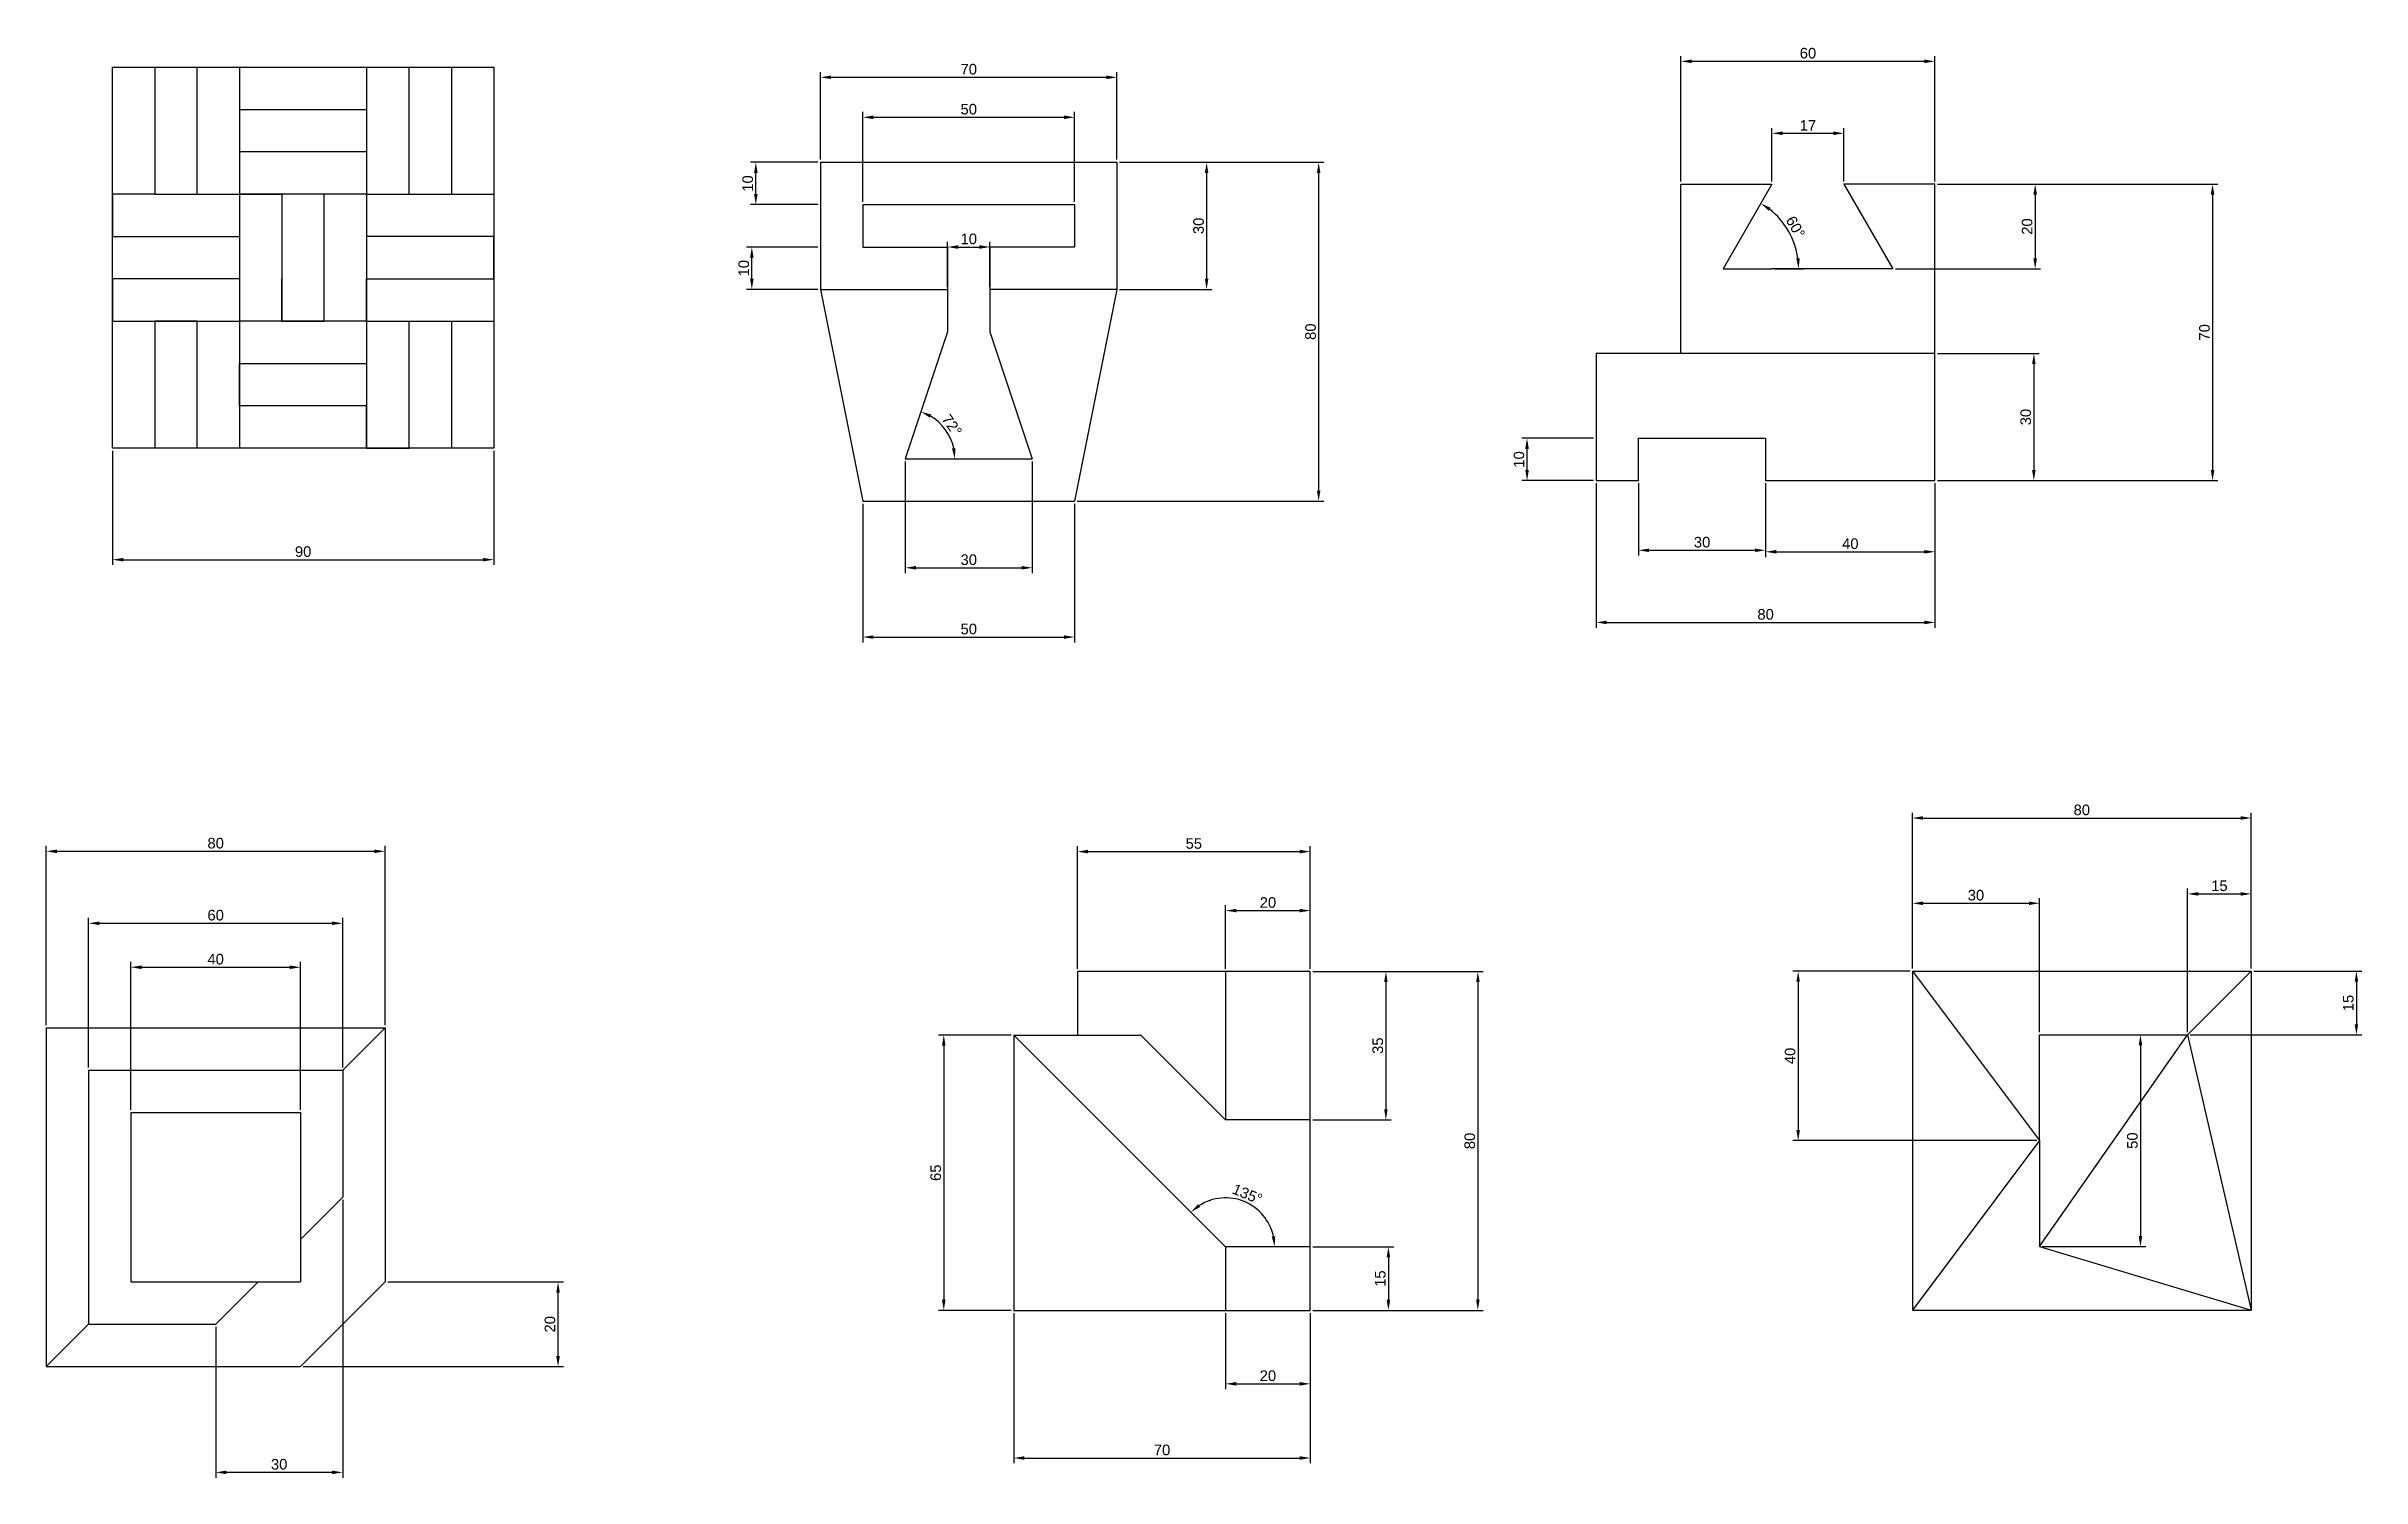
# Model space of a CAD drawing. Header units: millimetres. Extents: x 2486 to 3033, y 1755 to 2093.
import ezdxf

# ---------------------------------------------------------------- set-up
doc = ezdxf.new("R2010")
doc.units = ezdxf.units.MM
doc.styles.get("Standard").update_dxf_attribs({"font": 'arial.ttf'})
doc.dimstyles.new('ISO-25', dxfattribs={"dimtxt": 2.5, "dimasz": 2.5, "dimexe": 1.25, "dimexo": 0.625, "dimtad": 1, "dimtxsty": 'Standard', "dimcen": 2.5, "dimadec": 0, "dimazin": 0, "dimtfac": 1, "dimtmove": 0, "dimatfit": 3, "dimfxl": 1, "dimarcsym": 0})

msp = doc.modelspace()

# ---------------------------------------------------------------- blocks, each defined once
blk = doc.blocks.new('*D124')
at = {"color": 0, "lineweight": -2, "transparency": 16777216}
for p, q in [((2501.85, 1997.37), (2501.85, 1970.43)), ((2591.85, 1997.37), (2591.85, 1970.43)), ((2504.35, 1971.68), (2589.35, 1971.68))]:
    blk.add_line(p, q, dxfattribs=at)
at = {"color": 0, "transparency": 16777216}
for points in [[(2504.35, 1972.1), (2504.35, 1971.27), (2501.85, 1971.68)], [(2589.35, 1972.1), (2589.35, 1971.27), (2591.85, 1971.68)]]:
    blk.add_solid(points, dxfattribs=at)
at = {"layer": 'Defpoints', "color": 0, "transparency": 16777216}
for p in [(2501.85, 1998), (2591.85, 1998), (2591.85, 1971.68)]:
    blk.add_point(p, dxfattribs=at)
at = {"color": 0, "transparency": 16777216, "insert": (2546.85, 1973.58), "char_height": 2.5, "attachment_point": 5}
blk.add_mtext('90', dxfattribs=at)
blk = doc.blocks.new('*D125')
at = {"color": 0, "lineweight": -2, "transparency": 16777216}
for p, q in [((2689.04, 1994.89), (2689.04, 1968.52)), ((2719.04, 1994.89), (2719.04, 1968.52)), ((2691.54, 1969.77), (2716.54, 1969.77))]:
    blk.add_line(p, q, dxfattribs=at)
at = {"color": 0, "transparency": 16777216}
for points in [[(2691.54, 1970.19), (2691.54, 1969.36), (2689.04, 1969.77)], [(2716.54, 1970.19), (2716.54, 1969.36), (2719.04, 1969.77)]]:
    blk.add_solid(points, dxfattribs=at)
at = {"layer": 'Defpoints', "color": 0, "transparency": 16777216}
for p in [(2689.04, 1995.51), (2719.04, 1995.51), (2719.04, 1969.77)]:
    blk.add_point(p, dxfattribs=at)
at = {"color": 0, "transparency": 16777216, "insert": (2704.04, 1971.67), "char_height": 2.5, "attachment_point": 5}
blk.add_mtext('30', dxfattribs=at)
blk = doc.blocks.new('*D126')
at = {"color": 0, "lineweight": -2, "transparency": 16777216}
for p, q in [((2679.04, 1984.89), (2679.04, 1952.16)), ((2729.04, 1984.89), (2729.04, 1952.16)), ((2681.54, 1953.41), (2726.54, 1953.41))]:
    blk.add_line(p, q, dxfattribs=at)
at = {"color": 0, "transparency": 16777216}
for points in [[(2681.54, 1953.82), (2681.54, 1952.99), (2679.04, 1953.41)], [(2726.54, 1953.82), (2726.54, 1952.99), (2729.04, 1953.41)]]:
    blk.add_solid(points, dxfattribs=at)
at = {"layer": 'Defpoints', "color": 0, "transparency": 16777216}
for p in [(2679.04, 1985.51), (2729.04, 1985.51), (2729.04, 1953.41)]:
    blk.add_point(p, dxfattribs=at)
at = {"color": 0, "transparency": 16777216, "insert": (2704.04, 1955.31), "char_height": 2.5, "attachment_point": 5}
blk.add_mtext('50', dxfattribs=at)
blk = doc.blocks.new('*D127')
at = {"color": 0, "lineweight": -2, "transparency": 16777216}
for p, q in [((2668.41, 2045.51), (2651.56, 2045.51)), ((2652.81, 2038.01), (2652.81, 2043.01)), ((2668.41, 2035.51), (2651.56, 2035.51))]:
    blk.add_line(p, q, dxfattribs=at)
at = {"color": 0, "transparency": 16777216}
for points in [[(2652.39, 2043.01), (2653.23, 2043.01), (2652.81, 2045.51)], [(2652.39, 2038.01), (2653.23, 2038.01), (2652.81, 2035.51)]]:
    blk.add_solid(points, dxfattribs=at)
at = {"layer": 'Defpoints', "color": 0, "transparency": 16777216}
for p in [(2652.81, 2045.51), (2669.04, 2045.51), (2669.04, 2035.51)]:
    blk.add_point(p, dxfattribs=at)
at = {"color": 0, "transparency": 16777216, "insert": (2650.91, 2040.51), "char_height": 2.5, "attachment_point": 5, "rotation": 90}
blk.add_mtext('10', dxfattribs=at)
blk = doc.blocks.new('*D128')
at = {"color": 0, "lineweight": -2, "transparency": 16777216}
for p, q in [((2668.41, 2065.51), (2652.51, 2065.51)), ((2653.76, 2058.01), (2653.76, 2063.01)), ((2668.41, 2055.51), (2652.51, 2055.51))]:
    blk.add_line(p, q, dxfattribs=at)
at = {"color": 0, "transparency": 16777216}
for points in [[(2653.34, 2063.01), (2654.17, 2063.01), (2653.76, 2065.51)], [(2653.34, 2058.01), (2654.17, 2058.01), (2653.76, 2055.51)]]:
    blk.add_solid(points, dxfattribs=at)
at = {"layer": 'Defpoints', "color": 0, "transparency": 16777216}
for p in [(2653.76, 2065.51), (2669.04, 2065.51), (2669.04, 2055.51)]:
    blk.add_point(p, dxfattribs=at)
at = {"color": 0, "transparency": 16777216, "insert": (2651.85, 2060.51), "char_height": 2.5, "attachment_point": 5, "rotation": 90}
blk.add_mtext('10', dxfattribs=at)
blk = doc.blocks.new('*D129')
at = {"color": 0, "lineweight": -2, "transparency": 16777216}
for p, q in [((2679.04, 2056.14), (2679.04, 2077.39)), ((2681.54, 2076.14), (2726.54, 2076.14)), ((2729.04, 2056.14), (2729.04, 2077.39))]:
    blk.add_line(p, q, dxfattribs=at)
at = {"color": 0, "transparency": 16777216}
for points in [[(2681.54, 2076.56), (2681.54, 2075.72), (2679.04, 2076.14)], [(2726.54, 2076.56), (2726.54, 2075.72), (2729.04, 2076.14)]]:
    blk.add_solid(points, dxfattribs=at)
at = {"layer": 'Defpoints', "color": 0, "transparency": 16777216}
for p in [(2729.04, 2076.14), (2679.04, 2055.51), (2729.04, 2055.51)]:
    blk.add_point(p, dxfattribs=at)
at = {"color": 0, "transparency": 16777216, "insert": (2704.04, 2078.04), "char_height": 2.5, "attachment_point": 5}
blk.add_mtext('50', dxfattribs=at)
blk = doc.blocks.new('*D130')
at = {"color": 0, "lineweight": -2, "transparency": 16777216}
for p, q in [((2669.04, 2066.14), (2669.04, 2086.83)), ((2671.54, 2085.58), (2736.54, 2085.58)), ((2739.04, 2066.14), (2739.04, 2086.83))]:
    blk.add_line(p, q, dxfattribs=at)
at = {"color": 0, "transparency": 16777216}
for points in [[(2671.54, 2086), (2671.54, 2085.16), (2669.04, 2085.58)], [(2736.54, 2086), (2736.54, 2085.16), (2739.04, 2085.58)]]:
    blk.add_solid(points, dxfattribs=at)
at = {"layer": 'Defpoints', "color": 0, "transparency": 16777216}
for p in [(2739.04, 2085.58), (2669.04, 2065.51), (2739.04, 2065.51)]:
    blk.add_point(p, dxfattribs=at)
at = {"color": 0, "transparency": 16777216, "insert": (2704.04, 2087.48), "char_height": 2.5, "attachment_point": 5}
blk.add_mtext('70', dxfattribs=at)
blk = doc.blocks.new('*D131')
at = {"color": 0, "lineweight": -2, "transparency": 16777216}
for p, q in [((2699.04, 2036.14), (2699.04, 2046.76)), ((2701.54, 2045.51), (2706.54, 2045.51)), ((2709.04, 2036.14), (2709.04, 2046.76))]:
    blk.add_line(p, q, dxfattribs=at)
at = {"color": 0, "transparency": 16777216}
for points in [[(2701.54, 2045.93), (2701.54, 2045.09), (2699.04, 2045.51)], [(2706.54, 2045.93), (2706.54, 2045.09), (2709.04, 2045.51)]]:
    blk.add_solid(points, dxfattribs=at)
at = {"layer": 'Defpoints', "color": 0, "transparency": 16777216}
for p in [(2709.04, 2045.51), (2699.04, 2035.51), (2709.04, 2035.51)]:
    blk.add_point(p, dxfattribs=at)
at = {"color": 0, "transparency": 16777216, "insert": (2704.04, 2047.41), "char_height": 2.5, "attachment_point": 5}
blk.add_mtext('10', dxfattribs=at)
blk = doc.blocks.new('*D132')
at = {"color": 0, "lineweight": -2, "transparency": 16777216}
blk.add_arc((2689.04, 1995.51), 11.71, 12.251, 59.3141, dxfattribs=at)
at = {"color": 0, "transparency": 16777216}
for points in [[(2694.84, 2005.21), (2695.19, 2005.96), (2692.74, 2006.62)], [(2700.9, 1998.04), (2700.07, 1997.95), (2700.75, 1995.51)]]:
    blk.add_solid(points, dxfattribs=at)
at = {"layer": 'Defpoints', "color": 0, "transparency": 16777216}
for p in [(2699.04, 2025.51), (2699.75, 2000.25), (2689.04, 1995.51), (2689.04, 1995.51), (2719.04, 1995.51)]:
    blk.add_point(p, dxfattribs=at)
at = {"color": 0, "transparency": 16777216, "insert": (2700.07, 2003.46), "char_height": 2.5, "attachment_point": 5, "rotation": 305.7825}
blk.add_mtext('72°', dxfattribs=at)
blk = doc.blocks.new('*D133')
at = {"color": 0, "lineweight": -2, "transparency": 16777216}
for p, q in [((2739.66, 2065.51), (2761.46, 2065.51)), ((2760.21, 2063.01), (2760.21, 2038.01)), ((2739.66, 2035.51), (2761.46, 2035.51))]:
    blk.add_line(p, q, dxfattribs=at)
at = {"color": 0, "transparency": 16777216}
for points in [[(2759.8, 2063.01), (2760.63, 2063.01), (2760.21, 2065.51)], [(2759.8, 2038.01), (2760.63, 2038.01), (2760.21, 2035.51)]]:
    blk.add_solid(points, dxfattribs=at)
at = {"layer": 'Defpoints', "color": 0, "transparency": 16777216}
for p in [(2739.04, 2065.51), (2739.04, 2035.51), (2760.21, 2035.51)]:
    blk.add_point(p, dxfattribs=at)
at = {"color": 0, "transparency": 16777216, "insert": (2758.31, 2050.51), "char_height": 2.5, "attachment_point": 5, "rotation": 90}
blk.add_mtext('30', dxfattribs=at)
blk = doc.blocks.new('*D134')
at = {"color": 0, "lineweight": -2, "transparency": 16777216}
for p, q in [((2739.66, 2065.51), (2787.92, 2065.51)), ((2786.67, 2063.01), (2786.67, 1988.01)), ((2729.66, 1985.51), (2787.92, 1985.51))]:
    blk.add_line(p, q, dxfattribs=at)
at = {"color": 0, "transparency": 16777216}
for points in [[(2786.25, 2063.01), (2787.09, 2063.01), (2786.67, 2065.51)], [(2786.25, 1988.01), (2787.09, 1988.01), (2786.67, 1985.51)]]:
    blk.add_solid(points, dxfattribs=at)
at = {"layer": 'Defpoints', "color": 0, "transparency": 16777216}
for p in [(2739.04, 2065.51), (2729.04, 1985.51), (2786.67, 1985.51)]:
    blk.add_point(p, dxfattribs=at)
at = {"color": 0, "transparency": 16777216, "insert": (2784.77, 2025.51), "char_height": 2.5, "attachment_point": 5, "rotation": 90}
blk.add_mtext('80', dxfattribs=at)
blk = doc.blocks.new('*D135')
at = {"color": 0, "lineweight": -2, "transparency": 16777216}
for p, q in [((2872.22, 2060.98), (2872.22, 2090.61)), ((2874.72, 2089.36), (2929.72, 2089.36)), ((2932.22, 2060.98), (2932.22, 2090.61))]:
    blk.add_line(p, q, dxfattribs=at)
at = {"color": 0, "transparency": 16777216}
for points in [[(2874.72, 2089.77), (2874.72, 2088.94), (2872.22, 2089.36)], [(2929.72, 2089.77), (2929.72, 2088.94), (2932.22, 2089.36)]]:
    blk.add_solid(points, dxfattribs=at)
at = {"layer": 'Defpoints', "color": 0, "transparency": 16777216}
for p in [(2932.22, 2089.36), (2872.22, 2060.35), (2932.22, 2060.35)]:
    blk.add_point(p, dxfattribs=at)
at = {"color": 0, "transparency": 16777216, "insert": (2902.22, 2091.26), "char_height": 2.5, "attachment_point": 5}
blk.add_mtext('60', dxfattribs=at)
blk = doc.blocks.new('*D136')
at = {"color": 0, "lineweight": -2, "transparency": 16777216}
for p, q in [((2893.72, 2060.98), (2893.72, 2073.61)), ((2896.22, 2072.36), (2908.22, 2072.36)), ((2910.72, 2060.98), (2910.72, 2073.61))]:
    blk.add_line(p, q, dxfattribs=at)
at = {"color": 0, "transparency": 16777216}
for points in [[(2896.22, 2072.78), (2896.22, 2071.95), (2893.72, 2072.36)], [(2908.22, 2072.78), (2908.22, 2071.95), (2910.72, 2072.36)]]:
    blk.add_solid(points, dxfattribs=at)
at = {"layer": 'Defpoints', "color": 0, "transparency": 16777216}
for p in [(2910.72, 2072.36), (2893.72, 2060.35), (2910.72, 2060.35)]:
    blk.add_point(p, dxfattribs=at)
at = {"color": 0, "transparency": 16777216, "insert": (2902.22, 2074.24), "char_height": 2.5, "attachment_point": 5}
blk.add_mtext('17', dxfattribs=at)
blk = doc.blocks.new('*D137')
at = {"color": 0, "lineweight": -2, "transparency": 16777216}
blk.add_line((2894.35, 2040.35), (2901.28, 2040.35), dxfattribs=at)
blk.add_arc((2882.17, 2040.35), 17.85, 8.0307, 51.9693, dxfattribs=at)
at = {"color": 0, "transparency": 16777216}
for points in [[(2892.94, 2054.07), (2893.41, 2054.76), (2891.1, 2055.81)], [(2900.27, 2042.88), (2899.44, 2042.82), (2900.03, 2040.35)]]:
    blk.add_solid(points, dxfattribs=at)
at = {"layer": 'Defpoints', "color": 0, "transparency": 16777216}
for p in [(2893.72, 2060.35), (2898.95, 2046.46), (2882.17, 2040.35), (2882.17, 2040.35), (2893.72, 2040.35)]:
    blk.add_point(p, dxfattribs=at)
at = {"color": 0, "transparency": 16777216, "insert": (2899.28, 2050.23), "char_height": 2.5, "attachment_point": 5, "rotation": 300}
blk.add_mtext('60°', dxfattribs=at)
blk = doc.blocks.new('*D138')
at = {"color": 0, "lineweight": -2, "transparency": 16777216}
for p, q in [((2851.6, 2000.35), (2834.63, 2000.35)), ((2835.88, 1992.85), (2835.88, 1997.85)), ((2851.6, 1990.35), (2834.63, 1990.35))]:
    blk.add_line(p, q, dxfattribs=at)
at = {"color": 0, "transparency": 16777216}
for points in [[(2835.46, 1997.85), (2836.3, 1997.85), (2835.88, 2000.35)], [(2835.46, 1992.85), (2836.3, 1992.85), (2835.88, 1990.35)]]:
    blk.add_solid(points, dxfattribs=at)
at = {"layer": 'Defpoints', "color": 0, "transparency": 16777216}
for p in [(2835.88, 2000.35), (2852.22, 2000.35), (2852.22, 1990.35)]:
    blk.add_point(p, dxfattribs=at)
at = {"color": 0, "transparency": 16777216, "insert": (2833.98, 1995.35), "char_height": 2.5, "attachment_point": 5, "rotation": 90}
blk.add_mtext('10', dxfattribs=at)
blk = doc.blocks.new('*D139')
at = {"color": 0, "lineweight": -2, "transparency": 16777216}
for p, q in [((2862.22, 1989.73), (2862.22, 1972.65)), ((2892.22, 1989.73), (2892.22, 1972.65)), ((2864.72, 1973.9), (2889.72, 1973.9))]:
    blk.add_line(p, q, dxfattribs=at)
at = {"color": 0, "transparency": 16777216}
for points in [[(2864.72, 1974.31), (2864.72, 1973.48), (2862.22, 1973.9)], [(2889.72, 1974.31), (2889.72, 1973.48), (2892.22, 1973.9)]]:
    blk.add_solid(points, dxfattribs=at)
at = {"layer": 'Defpoints', "color": 0, "transparency": 16777216}
for p in [(2862.22, 1990.35), (2892.22, 1990.35), (2892.22, 1973.9)]:
    blk.add_point(p, dxfattribs=at)
at = {"color": 0, "transparency": 16777216, "insert": (2877.22, 1975.8), "char_height": 2.5, "attachment_point": 5}
blk.add_mtext('30', dxfattribs=at)
blk = doc.blocks.new('*D140')
at = {"color": 0, "lineweight": -2, "transparency": 16777216}
for p, q in [((2892.22, 1989.73), (2892.22, 1972.3)), ((2932.22, 1989.73), (2932.22, 1972.3)), ((2894.72, 1973.55), (2929.72, 1973.55))]:
    blk.add_line(p, q, dxfattribs=at)
at = {"color": 0, "transparency": 16777216}
for points in [[(2894.72, 1973.96), (2894.72, 1973.13), (2892.22, 1973.55)], [(2929.72, 1973.96), (2929.72, 1973.13), (2932.22, 1973.55)]]:
    blk.add_solid(points, dxfattribs=at)
at = {"layer": 'Defpoints', "color": 0, "transparency": 16777216}
for p in [(2892.22, 1990.35), (2932.22, 1990.35), (2932.22, 1973.55)]:
    blk.add_point(p, dxfattribs=at)
at = {"color": 0, "transparency": 16777216, "insert": (2912.22, 1975.45), "char_height": 2.5, "attachment_point": 5}
blk.add_mtext('40', dxfattribs=at)
blk = doc.blocks.new('*D141')
at = {"color": 0, "lineweight": -2, "transparency": 16777216}
for p, q in [((2852.22, 1989.73), (2852.22, 1955.62)), ((2932.22, 1989.73), (2932.22, 1955.62)), ((2854.72, 1956.87), (2929.72, 1956.87))]:
    blk.add_line(p, q, dxfattribs=at)
at = {"color": 0, "transparency": 16777216}
for points in [[(2854.72, 1957.29), (2854.72, 1956.45), (2852.22, 1956.87)], [(2929.72, 1957.29), (2929.72, 1956.45), (2932.22, 1956.87)]]:
    blk.add_solid(points, dxfattribs=at)
at = {"layer": 'Defpoints', "color": 0, "transparency": 16777216}
for p in [(2852.22, 1990.35), (2932.22, 1990.35), (2932.22, 1956.87)]:
    blk.add_point(p, dxfattribs=at)
at = {"color": 0, "transparency": 16777216, "insert": (2892.22, 1958.77), "char_height": 2.5, "attachment_point": 5}
blk.add_mtext('80', dxfattribs=at)
blk = doc.blocks.new('*D142')
at = {"color": 0, "lineweight": -2, "transparency": 16777216}
for p, q in [((2932.85, 2060.35), (2957.13, 2060.35)), ((2955.88, 2057.85), (2955.88, 2042.85)), ((2922.89, 2040.35), (2957.13, 2040.35))]:
    blk.add_line(p, q, dxfattribs=at)
at = {"color": 0, "transparency": 16777216}
for points in [[(2955.46, 2057.85), (2956.3, 2057.85), (2955.88, 2060.35)], [(2955.46, 2042.85), (2956.3, 2042.85), (2955.88, 2040.35)]]:
    blk.add_solid(points, dxfattribs=at)
at = {"layer": 'Defpoints', "color": 0, "transparency": 16777216}
for p in [(2932.22, 2060.35), (2922.27, 2040.35), (2955.88, 2040.35)]:
    blk.add_point(p, dxfattribs=at)
at = {"color": 0, "transparency": 16777216, "insert": (2953.98, 2050.35), "char_height": 2.5, "attachment_point": 5, "rotation": 90}
blk.add_mtext('20', dxfattribs=at)
blk = doc.blocks.new('*D143')
at = {"color": 0, "lineweight": -2, "transparency": 16777216}
for p, q in [((2932.85, 2060.35), (2999.02, 2060.35)), ((2997.77, 2057.85), (2997.77, 1992.85)), ((2932.85, 1990.35), (2999.02, 1990.35))]:
    blk.add_line(p, q, dxfattribs=at)
at = {"color": 0, "transparency": 16777216}
for points in [[(2997.35, 2057.85), (2998.19, 2057.85), (2997.77, 2060.35)], [(2997.35, 1992.85), (2998.19, 1992.85), (2997.77, 1990.35)]]:
    blk.add_solid(points, dxfattribs=at)
at = {"layer": 'Defpoints', "color": 0, "transparency": 16777216}
for p in [(2932.22, 2060.35), (2932.22, 1990.35), (2997.77, 1990.35)]:
    blk.add_point(p, dxfattribs=at)
at = {"color": 0, "transparency": 16777216, "insert": (2995.87, 2025.35), "char_height": 2.5, "attachment_point": 5, "rotation": 90}
blk.add_mtext('70', dxfattribs=at)
blk = doc.blocks.new('*D144')
at = {"color": 0, "lineweight": -2, "transparency": 16777216}
for p, q in [((2932.85, 2020.35), (2956.82, 2020.35)), ((2955.57, 2017.85), (2955.57, 1992.85)), ((2932.85, 1990.35), (2956.82, 1990.35))]:
    blk.add_line(p, q, dxfattribs=at)
at = {"color": 0, "transparency": 16777216}
for points in [[(2955.15, 2017.85), (2955.98, 2017.85), (2955.57, 2020.35)], [(2955.15, 1992.85), (2955.98, 1992.85), (2955.57, 1990.35)]]:
    blk.add_solid(points, dxfattribs=at)
at = {"layer": 'Defpoints', "color": 0, "transparency": 16777216}
for p in [(2932.22, 2020.35), (2932.22, 1990.35), (2955.57, 1990.35)]:
    blk.add_point(p, dxfattribs=at)
at = {"color": 0, "transparency": 16777216, "insert": (2953.66, 2005.35), "char_height": 2.5, "attachment_point": 5, "rotation": 90}
blk.add_mtext('30', dxfattribs=at)
blk = doc.blocks.new('*D145')
at = {"color": 0, "lineweight": -2, "transparency": 16777216}
for p, q in [((2556.19, 1820.52), (2556.19, 1754.93)), ((2526.19, 1790.52), (2526.19, 1754.93)), ((2553.69, 1756.18), (2528.69, 1756.18))]:
    blk.add_line(p, q, dxfattribs=at)
at = {"color": 0, "transparency": 16777216}
for points in [[(2528.69, 1756.59), (2528.69, 1755.76), (2526.19, 1756.18)], [(2553.69, 1756.59), (2553.69, 1755.76), (2556.19, 1756.18)]]:
    blk.add_solid(points, dxfattribs=at)
at = {"layer": 'Defpoints', "color": 0, "transparency": 16777216}
for p in [(2556.19, 1821.15), (2526.19, 1791.15), (2526.19, 1756.18)]:
    blk.add_point(p, dxfattribs=at)
at = {"color": 0, "transparency": 16777216, "insert": (2541.19, 1758.08), "char_height": 2.5, "attachment_point": 5}
blk.add_mtext('30', dxfattribs=at)
blk = doc.blocks.new('*D147')
at = {"color": 0, "lineweight": -2, "transparency": 16777216}
for p, q in [((2566.82, 1801.15), (2608.3, 1801.15)), ((2607.05, 1783.65), (2607.05, 1798.65)), ((2546.82, 1781.15), (2608.3, 1781.15))]:
    blk.add_line(p, q, dxfattribs=at)
at = {"color": 0, "transparency": 16777216}
for points in [[(2606.63, 1798.65), (2607.46, 1798.65), (2607.05, 1801.15)], [(2606.63, 1783.65), (2607.46, 1783.65), (2607.05, 1781.15)]]:
    blk.add_solid(points, dxfattribs=at)
at = {"layer": 'Defpoints', "color": 0, "transparency": 16777216}
for p in [(2566.19, 1801.15), (2607.05, 1801.15), (2546.19, 1781.15)]:
    blk.add_point(p, dxfattribs=at)
at = {"color": 0, "transparency": 16777216, "insert": (2605.14, 1791.15), "char_height": 2.5, "attachment_point": 5, "rotation": 90}
blk.add_mtext('20', dxfattribs=at)
blk = doc.blocks.new('*D148')
at = {"color": 0, "lineweight": -2, "transparency": 16777216}
for p, q in [((2506.19, 1841.77), (2506.19, 1876.7)), ((2546.19, 1841.77), (2546.19, 1876.7)), ((2508.69, 1875.45), (2543.69, 1875.45))]:
    blk.add_line(p, q, dxfattribs=at)
at = {"color": 0, "transparency": 16777216}
for points in [[(2508.69, 1875.87), (2508.69, 1875.03), (2506.19, 1875.45)], [(2543.69, 1875.87), (2543.69, 1875.03), (2546.19, 1875.45)]]:
    blk.add_solid(points, dxfattribs=at)
at = {"layer": 'Defpoints', "color": 0, "transparency": 16777216}
for p in [(2546.19, 1875.45), (2506.19, 1841.15), (2546.19, 1841.15)]:
    blk.add_point(p, dxfattribs=at)
at = {"color": 0, "transparency": 16777216, "insert": (2526.19, 1877.35), "char_height": 2.5, "attachment_point": 5}
blk.add_mtext('40', dxfattribs=at)
blk = doc.blocks.new('*D149')
at = {"color": 0, "lineweight": -2, "transparency": 16777216}
for p, q in [((2496.19, 1851.77), (2496.19, 1887.08)), ((2556.19, 1851.77), (2556.19, 1887.08)), ((2498.69, 1885.83), (2553.69, 1885.83))]:
    blk.add_line(p, q, dxfattribs=at)
at = {"color": 0, "transparency": 16777216}
for points in [[(2498.69, 1886.25), (2498.69, 1885.42), (2496.19, 1885.83)], [(2553.69, 1886.25), (2553.69, 1885.42), (2556.19, 1885.83)]]:
    blk.add_solid(points, dxfattribs=at)
at = {"layer": 'Defpoints', "color": 0, "transparency": 16777216}
for p in [(2556.19, 1885.83), (2496.19, 1851.15), (2556.19, 1851.15)]:
    blk.add_point(p, dxfattribs=at)
at = {"color": 0, "transparency": 16777216, "insert": (2526.19, 1887.73), "char_height": 2.5, "attachment_point": 5}
blk.add_mtext('60', dxfattribs=at)
blk = doc.blocks.new('*D150')
at = {"color": 0, "lineweight": -2, "transparency": 16777216}
for p, q in [((2486.19, 1861.77), (2486.19, 1904.08)), ((2566.19, 1861.77), (2566.19, 1904.08)), ((2488.69, 1902.83), (2563.69, 1902.83))]:
    blk.add_line(p, q, dxfattribs=at)
at = {"color": 0, "transparency": 16777216}
for points in [[(2488.69, 1903.24), (2488.69, 1902.41), (2486.19, 1902.83)], [(2563.69, 1903.24), (2563.69, 1902.41), (2566.19, 1902.83)]]:
    blk.add_solid(points, dxfattribs=at)
at = {"layer": 'Defpoints', "color": 0, "transparency": 16777216}
for p in [(2566.19, 1902.83), (2486.19, 1861.15), (2566.19, 1861.15)]:
    blk.add_point(p, dxfattribs=at)
at = {"color": 0, "transparency": 16777216, "insert": (2526.19, 1904.73), "char_height": 2.5, "attachment_point": 5}
blk.add_mtext('80', dxfattribs=at)
blk = doc.blocks.new('*D151')
at = {"color": 0, "lineweight": -2, "transparency": 16777216}
for p, q in [((2714.69, 1793.81), (2714.69, 1758.32)), ((2784.69, 1793.81), (2784.69, 1758.32)), ((2717.19, 1759.57), (2782.19, 1759.57))]:
    blk.add_line(p, q, dxfattribs=at)
at = {"color": 0, "transparency": 16777216}
for points in [[(2717.19, 1759.99), (2717.19, 1759.15), (2714.69, 1759.57)], [(2782.19, 1759.99), (2782.19, 1759.15), (2784.69, 1759.57)]]:
    blk.add_solid(points, dxfattribs=at)
at = {"layer": 'Defpoints', "color": 0, "transparency": 16777216}
for p in [(2714.69, 1794.43), (2784.69, 1794.43), (2784.69, 1759.57)]:
    blk.add_point(p, dxfattribs=at)
at = {"color": 0, "transparency": 16777216, "insert": (2749.69, 1761.47), "char_height": 2.5, "attachment_point": 5}
blk.add_mtext('70', dxfattribs=at)
blk = doc.blocks.new('*D152')
at = {"color": 0, "lineweight": -2, "transparency": 16777216}
for p, q in [((2764.69, 1793.81), (2764.69, 1775.84)), ((2784.69, 1793.81), (2784.69, 1775.84)), ((2767.19, 1777.09), (2782.19, 1777.09))]:
    blk.add_line(p, q, dxfattribs=at)
at = {"color": 0, "transparency": 16777216}
for points in [[(2767.19, 1777.51), (2767.19, 1776.67), (2764.69, 1777.09)], [(2782.19, 1777.51), (2782.19, 1776.67), (2784.69, 1777.09)]]:
    blk.add_solid(points, dxfattribs=at)
at = {"layer": 'Defpoints', "color": 0, "transparency": 16777216}
for p in [(2764.69, 1794.43), (2784.69, 1794.43), (2784.69, 1777.09)]:
    blk.add_point(p, dxfattribs=at)
at = {"color": 0, "transparency": 16777216, "insert": (2774.69, 1778.99), "char_height": 2.5, "attachment_point": 5}
blk.add_mtext('20', dxfattribs=at)
blk = doc.blocks.new('*D153')
at = {"color": 0, "lineweight": -2, "transparency": 16777216}
for p, q in [((2785.31, 1809.43), (2804.39, 1809.43)), ((2803.14, 1806.93), (2803.14, 1796.93)), ((2785.31, 1794.43), (2804.39, 1794.43))]:
    blk.add_line(p, q, dxfattribs=at)
at = {"color": 0, "transparency": 16777216}
for points in [[(2802.72, 1806.93), (2803.56, 1806.93), (2803.14, 1809.43)], [(2802.72, 1796.93), (2803.56, 1796.93), (2803.14, 1794.43)]]:
    blk.add_solid(points, dxfattribs=at)
at = {"layer": 'Defpoints', "color": 0, "transparency": 16777216}
for p in [(2784.69, 1809.43), (2784.69, 1794.43), (2803.14, 1794.43)]:
    blk.add_point(p, dxfattribs=at)
at = {"color": 0, "transparency": 16777216, "insert": (2801.24, 1801.93), "char_height": 2.5, "attachment_point": 5, "rotation": 90}
blk.add_mtext('15', dxfattribs=at)
blk = doc.blocks.new('*D154')
at = {"color": 0, "lineweight": -2, "transparency": 16777216}
for p, q in [((2714.06, 1859.43), (2696.89, 1859.43)), ((2698.14, 1856.93), (2698.14, 1796.93)), ((2714.06, 1794.43), (2696.89, 1794.43))]:
    blk.add_line(p, q, dxfattribs=at)
at = {"color": 0, "transparency": 16777216}
for points in [[(2697.72, 1856.93), (2698.55, 1856.93), (2698.14, 1859.43)], [(2697.72, 1796.93), (2698.55, 1796.93), (2698.14, 1794.43)]]:
    blk.add_solid(points, dxfattribs=at)
at = {"layer": 'Defpoints', "color": 0, "transparency": 16777216}
for p in [(2714.69, 1859.43), (2698.14, 1794.43), (2714.69, 1794.43)]:
    blk.add_point(p, dxfattribs=at)
at = {"color": 0, "transparency": 16777216, "insert": (2696.24, 1826.93), "char_height": 2.5, "attachment_point": 5, "rotation": 90}
blk.add_mtext('65', dxfattribs=at)
blk = doc.blocks.new('*D155')
at = {"color": 0, "lineweight": -2, "transparency": 16777216}
blk.add_arc((2764.69, 1809.43), 11.58, 12.3991, 122.6009, dxfattribs=at)
at = {"color": 0, "transparency": 16777216}
for points in [[(2758.71, 1818.86), (2758.19, 1819.51), (2756.5, 1817.62)], [(2776.41, 1811.96), (2775.58, 1811.87), (2776.26, 1809.43)]]:
    blk.add_solid(points, dxfattribs=at)
at = {"layer": 'Defpoints', "color": 0, "transparency": 16777216}
for p in [(2714.69, 1859.43), (2772.87, 1817.62), (2764.69, 1809.43), (2764.69, 1809.43), (2784.69, 1809.43)]:
    blk.add_point(p, dxfattribs=at)
at = {"color": 0, "transparency": 16777216, "insert": (2769.84, 1821.89), "char_height": 2.5, "attachment_point": 5, "rotation": 337.5}
blk.add_mtext('135°', dxfattribs=at)
blk = doc.blocks.new('*D156')
at = {"color": 0, "lineweight": -2, "transparency": 16777216}
for p, q in [((2729.69, 1875.06), (2729.69, 1904.01)), ((2784.69, 1875.06), (2784.69, 1904.01)), ((2732.19, 1902.76), (2782.19, 1902.76))]:
    blk.add_line(p, q, dxfattribs=at)
at = {"color": 0, "transparency": 16777216}
for points in [[(2732.19, 1903.18), (2732.19, 1902.34), (2729.69, 1902.76)], [(2782.19, 1903.18), (2782.19, 1902.34), (2784.69, 1902.76)]]:
    blk.add_solid(points, dxfattribs=at)
at = {"layer": 'Defpoints', "color": 0, "transparency": 16777216}
for p in [(2784.69, 1902.76), (2729.69, 1874.43), (2784.69, 1874.43)]:
    blk.add_point(p, dxfattribs=at)
at = {"color": 0, "transparency": 16777216, "insert": (2757.19, 1904.66), "char_height": 2.5, "attachment_point": 5}
blk.add_mtext('55', dxfattribs=at)
blk = doc.blocks.new('*D157')
at = {"color": 0, "lineweight": -2, "transparency": 16777216}
for p, q in [((2764.69, 1875.06), (2764.69, 1890.07)), ((2767.19, 1888.82), (2782.19, 1888.82)), ((2784.69, 1875.06), (2784.69, 1890.07))]:
    blk.add_line(p, q, dxfattribs=at)
at = {"color": 0, "transparency": 16777216}
for points in [[(2767.19, 1889.24), (2767.19, 1888.41), (2764.69, 1888.82)], [(2782.19, 1889.24), (2782.19, 1888.41), (2784.69, 1888.82)]]:
    blk.add_solid(points, dxfattribs=at)
at = {"layer": 'Defpoints', "color": 0, "transparency": 16777216}
for p in [(2784.69, 1888.82), (2764.69, 1874.43), (2784.69, 1874.43)]:
    blk.add_point(p, dxfattribs=at)
at = {"color": 0, "transparency": 16777216, "insert": (2774.69, 1890.73), "char_height": 2.5, "attachment_point": 5}
blk.add_mtext('20', dxfattribs=at)
blk = doc.blocks.new('*D158')
at = {"color": 0, "lineweight": -2, "transparency": 16777216}
for p, q in [((2785.31, 1874.43), (2803.8, 1874.43)), ((2802.55, 1871.93), (2802.55, 1841.93)), ((2785.31, 1839.43), (2803.8, 1839.43))]:
    blk.add_line(p, q, dxfattribs=at)
at = {"color": 0, "transparency": 16777216}
for points in [[(2802.13, 1871.93), (2802.96, 1871.93), (2802.55, 1874.43)], [(2802.13, 1841.93), (2802.96, 1841.93), (2802.55, 1839.43)]]:
    blk.add_solid(points, dxfattribs=at)
at = {"layer": 'Defpoints', "color": 0, "transparency": 16777216}
for p in [(2784.69, 1874.43), (2784.69, 1839.43), (2802.55, 1839.43)]:
    blk.add_point(p, dxfattribs=at)
at = {"color": 0, "transparency": 16777216, "insert": (2800.64, 1856.93), "char_height": 2.5, "attachment_point": 5, "rotation": 90}
blk.add_mtext('35', dxfattribs=at)
blk = doc.blocks.new('*D159')
at = {"color": 0, "lineweight": -2, "transparency": 16777216}
for p, q in [((2785.31, 1874.43), (2825.51, 1874.43)), ((2824.26, 1871.93), (2824.26, 1796.93)), ((2785.31, 1794.43), (2825.51, 1794.43))]:
    blk.add_line(p, q, dxfattribs=at)
at = {"color": 0, "transparency": 16777216}
for points in [[(2823.85, 1871.93), (2824.68, 1871.93), (2824.26, 1874.43)], [(2823.85, 1796.93), (2824.68, 1796.93), (2824.26, 1794.43)]]:
    blk.add_solid(points, dxfattribs=at)
at = {"layer": 'Defpoints', "color": 0, "transparency": 16777216}
for p in [(2784.69, 1874.43), (2784.69, 1794.43), (2824.26, 1794.43)]:
    blk.add_point(p, dxfattribs=at)
at = {"color": 0, "transparency": 16777216, "insert": (2822.36, 1834.43), "char_height": 2.5, "attachment_point": 5, "rotation": 90}
blk.add_mtext('80', dxfattribs=at)
blk = doc.blocks.new('*D160')
at = {"color": 0, "lineweight": -2, "transparency": 16777216}
for p, q in [((2926.89, 1875.13), (2926.89, 1911.94)), ((2929.39, 1910.69), (3004.39, 1910.69)), ((3006.89, 1875.13), (3006.89, 1911.94))]:
    blk.add_line(p, q, dxfattribs=at)
at = {"color": 0, "transparency": 16777216}
for points in [[(2929.39, 1911.11), (2929.39, 1910.28), (2926.89, 1910.69)], [(3004.39, 1911.11), (3004.39, 1910.28), (3006.89, 1910.69)]]:
    blk.add_solid(points, dxfattribs=at)
at = {"layer": 'Defpoints', "color": 0, "transparency": 16777216}
for p in [(3006.89, 1910.69), (2926.89, 1874.51), (3006.89, 1874.51)]:
    blk.add_point(p, dxfattribs=at)
at = {"color": 0, "transparency": 16777216, "insert": (2966.89, 1912.59), "char_height": 2.5, "attachment_point": 5}
blk.add_mtext('80', dxfattribs=at)
blk = doc.blocks.new('*D161')
at = {"color": 0, "lineweight": -2, "transparency": 16777216}
for p, q in [((2926.89, 1875.13), (2926.89, 1891.8)), ((2929.39, 1890.55), (2954.39, 1890.55)), ((2956.89, 1860.13), (2956.89, 1891.8))]:
    blk.add_line(p, q, dxfattribs=at)
at = {"color": 0, "transparency": 16777216}
for points in [[(2929.39, 1890.97), (2929.39, 1890.14), (2926.89, 1890.55)], [(2954.39, 1890.97), (2954.39, 1890.14), (2956.89, 1890.55)]]:
    blk.add_solid(points, dxfattribs=at)
at = {"layer": 'Defpoints', "color": 0, "transparency": 16777216}
for p in [(2956.89, 1890.55), (2926.89, 1874.51), (2956.89, 1859.51)]:
    blk.add_point(p, dxfattribs=at)
at = {"color": 0, "transparency": 16777216, "insert": (2941.89, 1892.45), "char_height": 2.5, "attachment_point": 5}
blk.add_mtext('30', dxfattribs=at)
blk = doc.blocks.new('*D162')
at = {"color": 0, "lineweight": -2, "transparency": 16777216}
for p, q in [((2991.89, 1860.13), (2991.89, 1894.02)), ((2994.39, 1892.77), (3004.39, 1892.77)), ((3006.89, 1875.13), (3006.89, 1894.02))]:
    blk.add_line(p, q, dxfattribs=at)
at = {"color": 0, "transparency": 16777216}
for points in [[(2994.39, 1893.18), (2994.39, 1892.35), (2991.89, 1892.77)], [(3004.39, 1893.18), (3004.39, 1892.35), (3006.89, 1892.77)]]:
    blk.add_solid(points, dxfattribs=at)
at = {"layer": 'Defpoints', "color": 0, "transparency": 16777216}
for p in [(3006.89, 1892.77), (3006.89, 1874.51), (2991.89, 1859.51)]:
    blk.add_point(p, dxfattribs=at)
at = {"color": 0, "transparency": 16777216, "insert": (2999.39, 1894.67), "char_height": 2.5, "attachment_point": 5}
blk.add_mtext('15', dxfattribs=at)
blk = doc.blocks.new('*D163')
at = {"color": 0, "lineweight": -2, "transparency": 16777216}
for p, q in [((3007.51, 1874.51), (3032.99, 1874.51)), ((3031.74, 1872.01), (3031.74, 1862.01)), ((2992.51, 1859.51), (3032.99, 1859.51))]:
    blk.add_line(p, q, dxfattribs=at)
at = {"color": 0, "transparency": 16777216}
for points in [[(3031.32, 1872.01), (3032.16, 1872.01), (3031.74, 1874.51)], [(3031.32, 1862.01), (3032.16, 1862.01), (3031.74, 1859.51)]]:
    blk.add_solid(points, dxfattribs=at)
at = {"layer": 'Defpoints', "color": 0, "transparency": 16777216}
for p in [(3006.89, 1874.51), (2991.89, 1859.51), (3031.74, 1859.51)]:
    blk.add_point(p, dxfattribs=at)
at = {"color": 0, "transparency": 16777216, "insert": (3029.84, 1867.01), "char_height": 2.5, "attachment_point": 5, "rotation": 90}
blk.add_mtext('15', dxfattribs=at)
blk = doc.blocks.new('*D164')
at = {"color": 0, "lineweight": -2, "transparency": 16777216}
for p, q in [((2957.51, 1859.51), (2981.99, 1859.51)), ((2980.74, 1857.01), (2980.74, 1812.01)), ((2957.51, 1809.51), (2981.99, 1809.51))]:
    blk.add_line(p, q, dxfattribs=at)
at = {"color": 0, "transparency": 16777216}
for points in [[(2980.32, 1857.01), (2981.16, 1857.01), (2980.74, 1859.51)], [(2980.32, 1812.01), (2981.16, 1812.01), (2980.74, 1809.51)]]:
    blk.add_solid(points, dxfattribs=at)
at = {"layer": 'Defpoints', "color": 0, "transparency": 16777216}
for p in [(2956.89, 1859.51), (2956.89, 1809.51), (2980.74, 1809.51)]:
    blk.add_point(p, dxfattribs=at)
at = {"color": 0, "transparency": 16777216, "insert": (2978.84, 1834.51), "char_height": 2.5, "attachment_point": 5, "rotation": 90}
blk.add_mtext('50', dxfattribs=at)
blk = doc.blocks.new('*D166')
at = {"color": 0, "lineweight": -2, "transparency": 16777216}
for p, q in [((2926.26, 1874.51), (2898.66, 1874.51)), ((2899.91, 1872.01), (2899.91, 1837.01)), ((2956.26, 1834.51), (2898.66, 1834.51))]:
    blk.add_line(p, q, dxfattribs=at)
at = {"color": 0, "transparency": 16777216}
for points in [[(2899.49, 1872.01), (2900.32, 1872.01), (2899.91, 1874.51)], [(2899.49, 1837.01), (2900.32, 1837.01), (2899.91, 1834.51)]]:
    blk.add_solid(points, dxfattribs=at)
at = {"layer": 'Defpoints', "color": 0, "transparency": 16777216}
for p in [(2926.89, 1874.51), (2899.91, 1834.51), (2956.89, 1834.51)]:
    blk.add_point(p, dxfattribs=at)
at = {"color": 0, "transparency": 16777216, "insert": (2898.01, 1854.51), "char_height": 2.5, "attachment_point": 5, "rotation": 90}
blk.add_mtext('40', dxfattribs=at)

# ---------------------------------------------------------------- dimensions: what is measured, and where the dimension line sits
at = {"color": 240, "true_color": 0xed1f24}
for base, p1, p2, picture, middle in [((2739.038, 2085.581), (2669.038, 2065.511), (2739.038, 2065.511), '*D130', (2704.038, 2087.483)), ((2932.222, 2089.357), (2872.222, 2060.354), (2932.222, 2060.354), '*D135', (2902.222, 2091.259)), ((2729.038, 2076.14), (2679.038, 2055.511), (2729.038, 2055.511), '*D129', (2704.038, 2078.042)), ((2910.722, 2072.364), (2893.722, 2060.354), (2910.722, 2060.354), '*D136', (2902.222, 2074.244)), ((2709.038, 2045.511), (2699.038, 2035.511), (2709.038, 2035.511), '*D131', (2704.038, 2047.413)), ((2591.847, 1971.684), (2501.847, 1997.996), (2591.847, 1997.996), '*D124', (2546.847, 1973.585)), ((2719.038, 1969.772), (2689.038, 1995.511), (2719.038, 1995.511), '*D125', (2704.038, 1971.674)), ((2932.222, 1956.869), (2852.222, 1990.354), (2932.222, 1990.354), '*D141', (2892.222, 1958.77)), ((2892.222, 1973.896), (2862.222, 1990.354), (2892.222, 1990.354), '*D139', (2877.222, 1975.798)), ((2932.222, 1973.548), (2892.222, 1990.354), (2932.222, 1990.354), '*D140', (2912.222, 1975.449)), ((2729.038, 1953.407), (2679.038, 1985.511), (2729.038, 1985.511), '*D126', (2704.038, 1955.309)), ((3006.889, 1910.693), (2926.889, 1874.51), (3006.889, 1874.51), '*D160', (2966.889, 1912.594)), ((2566.195, 1902.827), (2486.195, 1861.146), (2566.195, 1861.146), '*D150', (2526.195, 1904.729)), ((2784.687, 1902.76), (2729.687, 1874.435), (2784.687, 1874.435), '*D156', (2757.187, 1904.657)), ((2784.687, 1888.825), (2764.687, 1874.435), (2784.687, 1874.435), '*D157', (2774.687, 1890.726)), ((2956.889, 1890.552), (2926.889, 1874.51), (2956.889, 1859.51), '*D161', (2941.889, 1892.454)), ((3006.889, 1892.768), (2991.889, 1859.51), (3006.889, 1874.51), '*D162', (2999.389, 1894.669)), ((2556.195, 1885.833), (2496.195, 1851.146), (2556.195, 1851.146), '*D149', (2526.195, 1887.735)), ((2546.195, 1875.448), (2506.195, 1841.146), (2546.195, 1841.146), '*D148', (2526.195, 1877.35)), ((2526.195, 1756.177), (2556.195, 1821.146), (2526.195, 1791.146), '*D145', (2541.195, 1758.079)), ((2784.687, 1759.569), (2714.687, 1794.435), (2784.687, 1794.435), '*D151', (2749.687, 1761.471)), ((2784.687, 1777.089), (2764.687, 1794.435), (2784.687, 1794.435), '*D152', (2774.687, 1778.99))]:
    dim = msp.add_linear_dim(base=base, p1=p1, p2=p2, dimstyle='ISO-25', dxfattribs=at)
    dim.commit()
    dim.dimension.update_dxf_attribs({"geometry": picture, "text_midpoint": middle})
for base, p1, p2, picture, middle in [((2653.756, 2065.511), (2669.038, 2055.511), (2669.038, 2065.511), '*D128', (2651.854, 2060.511)), ((2786.669, 1985.511), (2739.038, 2065.511), (2729.038, 1985.511), '*D134', (2784.768, 2025.511)), ((2760.213, 2035.511), (2739.038, 2065.511), (2739.038, 2035.511), '*D133', (2758.31, 2050.511)), ((2955.881, 2040.354), (2932.222, 2060.354), (2922.269, 2040.354), '*D142', (2953.979, 2050.354)), ((2997.771, 1990.354), (2932.222, 2060.354), (2932.222, 1990.354), '*D143', (2995.869, 2025.354)), ((2652.811, 2045.511), (2669.038, 2035.511), (2669.038, 2045.511), '*D127', (2650.909, 2040.511)), ((2955.566, 1990.354), (2932.222, 2020.354), (2932.222, 1990.354), '*D144', (2953.663, 2005.354)), ((2835.88, 2000.354), (2852.222, 1990.354), (2852.222, 2000.354), '*D138', (2833.979, 1995.354)), ((2802.546, 1839.435), (2784.687, 1874.435), (2784.687, 1839.435), '*D158', (2800.643, 1856.935)), ((2824.263, 1794.435), (2784.687, 1874.435), (2784.687, 1794.435), '*D159', (2822.362, 1834.435)), ((2899.907, 1834.51), (2926.889, 1874.51), (2956.889, 1834.51), '*D166', (2898.006, 1854.51)), ((3031.739, 1859.51), (3006.889, 1874.51), (2991.889, 1859.51), '*D163', (3029.837, 1867.01)), ((2698.137, 1794.435), (2714.687, 1859.435), (2714.687, 1794.435), '*D154', (2696.236, 1826.935)), ((2980.74, 1809.51), (2956.889, 1859.51), (2956.889, 1809.51), '*D164', (2978.838, 1834.51)), ((2803.14, 1794.435), (2784.687, 1809.435), (2784.687, 1794.435), '*D153', (2801.239, 1801.935)), ((2607.046, 1801.146), (2546.195, 1781.146), (2566.195, 1801.146), '*D147', (2605.144, 1791.146))]:
    dim = msp.add_linear_dim(base=base, p1=p1, p2=p2, angle=90, dimstyle='ISO-25', dxfattribs=at)
    dim.commit()
    dim.dimension.update_dxf_attribs({"geometry": picture, "text_midpoint": middle})
for base, line1, line2, picture, middle in [((2898.949, 2046.46), ((2882.175, 2040.354), (2893.722, 2040.354)), ((2893.722, 2060.354), (2882.175, 2040.354)), '*D137', (2899.281, 2050.231)), ((2699.752, 2000.249), ((2689.038, 1995.511), (2719.038, 1995.511)), ((2699.038, 2025.511), (2689.038, 1995.511)), '*D132', (2700.066, 2003.46)), ((2772.872, 1817.619), ((2784.687, 1809.435), (2764.687, 1809.435)), ((2714.687, 1859.435), (2764.687, 1809.435)), '*D155', (2769.845, 1821.886))]:
    dim = msp.add_angular_dim_2l(base=base, line1=line1, line2=line2, dimstyle='ISO-25', dxfattribs=at)
    dim.commit()
    dim.dimension.update_dxf_attribs({"geometry": picture, "text_midpoint": middle})

# ---------------------------------------------------------------- linework, layer by layer
for p, q in [((2893.722, 2060.354), (2882.175, 2040.354)), ((2910.722, 2060.354), (2922.269, 2040.354))]:
    msp.add_line(p, q)
for points in [[(2501.847, 2087.996), (2591.847, 2087.996), (2591.847, 1997.996), (2501.847, 1997.996), (2501.847, 2087.996)], [(2501.847, 2087.996), (2511.847, 2087.996), (2511.847, 2057.996), (2521.847, 2057.996), (2521.847, 2087.996), (2531.847, 2087.996), (2531.847, 1997.996), (2521.847, 1997.996), (2521.847, 2027.996), (2511.847, 2027.996), (2511.847, 1997.996)], [(2531.847, 2087.996), (2561.847, 2087.996), (2561.847, 2057.996), (2531.847, 2057.996)], [(2531.847, 2087.996), (2531.847, 2077.996), (2561.847, 2077.996), (2561.847, 2067.996), (2531.847, 2067.996)], [(2561.847, 2057.996), (2571.847, 2057.996), (2571.847, 2087.996)], [(2571.847, 2087.996), (2581.847, 2087.996), (2581.847, 2057.996)], [(2669.038, 2065.511), (2669.038, 2035.511)], [(2669.038, 2065.511), (2739.038, 2065.511)], [(2669.038, 2065.511), (2669.038, 2055.511)], [(2739.038, 2065.511), (2739.038, 2035.511)], [(2511.847, 2057.996), (2501.847, 2057.996), (2501.847, 2047.996), (2531.847, 2047.996), (2531.847, 2037.996), (2501.847, 2037.996), (2501.847, 2027.996), (2531.847, 2027.996)], [(2521.847, 2057.996), (2531.847, 2057.996)], [(2561.847, 2057.996), (2561.847, 2027.996), (2531.847, 2027.996)], [(2531.847, 2057.996), (2541.847, 2057.996), (2541.847, 2027.996), (2541.847, 2037.996)], [(2541.847, 2027.996), (2551.847, 2027.996), (2551.847, 2057.996)], [(2561.847, 2057.996), (2591.847, 2057.996)], [(2872.222, 2020.354), (2872.222, 2060.354)], [(2872.222, 2060.354), (2893.722, 2060.354)], [(2932.222, 2060.354), (2910.722, 2060.354)], [(2932.222, 2020.354), (2932.222, 2060.354)], [(2679.038, 2055.511), (2679.038, 2045.511)], [(2679.038, 2055.511), (2729.038, 2055.511)], [(2729.038, 2055.511), (2729.038, 2045.511)], [(2561.847, 2027.996), (2561.847, 2037.996), (2591.847, 2037.996), (2591.847, 2047.996), (2561.847, 2047.996)], [(2679.038, 2045.511), (2699.038, 2045.511)], [(2699.038, 2045.511), (2699.038, 2025.511)], [(2729.038, 2045.511), (2709.038, 2045.511)], [(2709.038, 2045.511), (2709.038, 2025.511)], [(2882.175, 2040.354), (2893.722, 2040.354)], [(2922.269, 2040.354), (2893.722, 2040.354)], [(2669.038, 2035.511), (2699.038, 2035.511)], [(2669.038, 2035.511), (2679.038, 1985.511)], [(2739.038, 2035.511), (2709.038, 2035.511)], [(2739.038, 2035.511), (2729.038, 1985.511)], [(2561.847, 2027.996), (2561.847, 1997.996)], [(2561.847, 2027.996), (2591.847, 2027.996)], [(2571.847, 1997.996), (2571.847, 2027.996)], [(2571.847, 2027.996), (2581.847, 2027.996), (2581.847, 1997.996)], [(2699.038, 2025.511), (2689.038, 1995.511)], [(2709.038, 2025.511), (2719.038, 1995.511)], [(2531.847, 2007.996), (2531.847, 2017.996), (2561.847, 2017.996)], [(2892.222, 1990.354), (2932.222, 1990.354), (2932.222, 2020.354), (2852.222, 2020.354), (2852.222, 1990.354), (2862.222, 1990.354), (2862.222, 2000.354), (2892.222, 2000.354), (2892.222, 1990.354)], [(2561.847, 1997.996), (2561.847, 2007.996), (2531.847, 2007.996)], [(2561.847, 1997.996), (2571.847, 1997.996)], [(2689.038, 1995.511), (2719.038, 1995.511)], [(2679.038, 1985.511), (2729.038, 1985.511)], [(2764.687, 1874.435), (2729.687, 1874.435)], [(2729.687, 1874.435), (2729.687, 1859.435)], [(2784.687, 1874.435), (2764.687, 1874.435)], [(2764.687, 1874.435), (2764.687, 1839.435)], [(2784.687, 1839.435), (2784.687, 1874.435)], [(2926.889, 1874.51), (3006.889, 1874.51)], [(2926.889, 1874.51), (2926.889, 1794.51)], [(2926.889, 1874.51), (2926.889, 1834.51)], [(2926.889, 1874.51), (2956.889, 1874.51)], [(2926.889, 1874.51), (2956.889, 1834.51)], [(2991.889, 1859.51), (3006.889, 1874.51)], [(3006.889, 1874.51), (3006.889, 1794.51)], [(2486.195, 1861.146), (2566.195, 1861.146)], [(2486.195, 1861.146), (2486.195, 1781.146)], [(2486.195, 1861.146), (2496.195, 1861.146)], [(2556.195, 1851.146), (2566.195, 1861.146)], [(2566.195, 1861.146), (2566.195, 1801.146)], [(2714.687, 1859.435), (2714.687, 1794.435), (2784.687, 1794.435)], [(2714.687, 1859.435), (2764.687, 1809.435)], [(2714.687, 1859.435), (2729.687, 1859.435)], [(2729.687, 1859.435), (2744.687, 1859.435)], [(2744.687, 1859.435), (2764.687, 1839.435)], [(2956.889, 1834.51), (2956.889, 1859.51)], [(2956.889, 1859.51), (2991.889, 1859.51)], [(2956.889, 1809.51), (2991.889, 1859.51)], [(2991.889, 1859.51), (3006.889, 1794.51)], [(2496.195, 1851.146), (2496.195, 1791.146)], [(2496.195, 1851.146), (2556.195, 1851.146)], [(2556.195, 1851.146), (2556.195, 1821.146)], [(2506.195, 1841.146), (2506.195, 1801.146)], [(2506.195, 1841.146), (2546.195, 1841.146)], [(2546.195, 1841.146), (2546.195, 1801.146)], [(2784.687, 1839.435), (2764.687, 1839.435)], [(2784.687, 1809.435), (2784.687, 1839.435)], [(2956.889, 1834.51), (2926.889, 1794.51)], [(2956.889, 1834.51), (2956.889, 1809.51)], [(2556.195, 1821.146), (2546.195, 1811.146)], [(2784.687, 1794.435), (2784.687, 1809.435), (2764.687, 1809.435), (2764.687, 1794.435)], [(2956.889, 1809.51), (3006.889, 1794.51)], [(2506.195, 1801.146), (2546.195, 1801.146)], [(2526.195, 1791.146), (2536.195, 1801.146)], [(2546.195, 1781.146), (2566.195, 1801.146)], [(2926.889, 1794.51), (3006.889, 1794.51)], [(2496.195, 1791.146), (2486.195, 1781.146)], [(2496.195, 1791.146), (2526.195, 1791.146)], [(2486.195, 1781.146), (2546.195, 1781.146)]]:
    msp.add_lwpolyline(points)

msp.set_redraw_order([(e.dxf.handle, doc.entitydb.next_handle()) for e in msp.query("TEXT MTEXT ATTDEF DIMENSION ARC_DIMENSION")])  # texts and dimensions are drawn at this point

doc.saveas('drawing.dxf')
